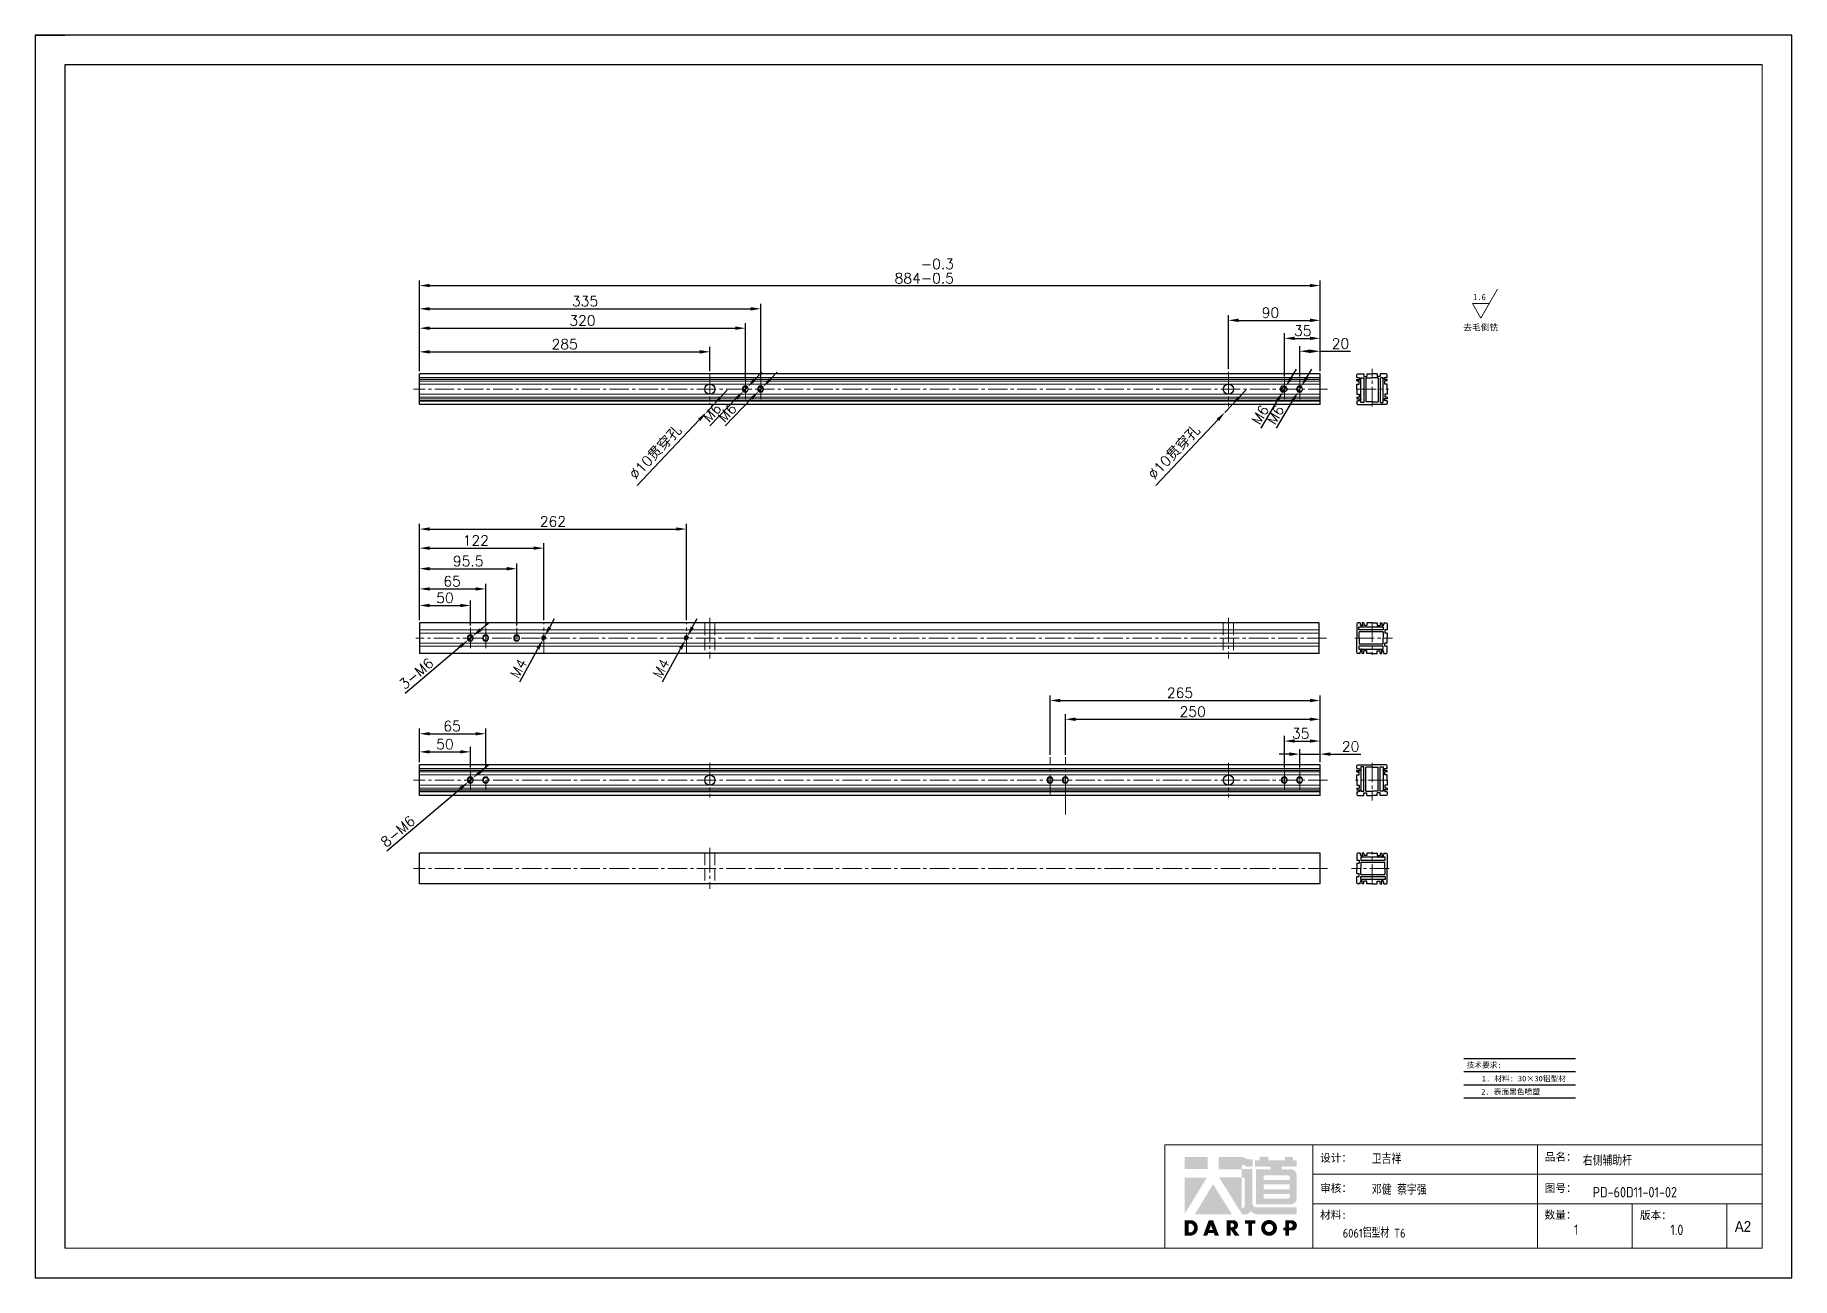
# Model space of a CAD drawing. Header units: millimetres. Extents: x -30327 to 34858, y 4015 to 75103.
# Drawn here: x -3947 to -2223, y 60062 to 61281 of the extents above; entities that cross this region are included whole.
import ezdxf
from ezdxf.enums import TextEntityAlignment as Align

# ---------------------------------------------------------------- set-up
doc = ezdxf.new("R2010")
doc.units = ezdxf.units.MM
doc.linetypes.add('ACAD_ISO02W100', pattern=[15, 12, -3])
doc.linetypes.add('CENTER2', pattern=[28.575, 19.05, -3.175, 3.175, -3.175])
doc.layers.add('A-TITLEBLOCK', color=7, linetype='Continuous', lineweight=18)
doc.layers.add('dim', color=2, linetype='Continuous', lineweight=9)
for name, color, linetype in [('green', 3, 'ACAD_ISO02W100'), ('print', 30, 'Continuous'), ('red', 1, 'CENTER2'), ('yellow', 2, 'Continuous')]:
    doc.layers.add(name, color=color, linetype=linetype)
doc.styles.add('GB', font='GBENOR.SHX', dxfattribs={"bigfont": 'gbcbig.shx'})
doc.styles.add('HZ', font='')
doc.styles.add('SLDTEXTSTYLE0', font='simfang.ttf', dxfattribs={"bigfont": 'bigfont'})
doc.styles.add('SLDTEXTSTYLE1', font='Gothic.ttf', dxfattribs={"width": 0.913})
doc.styles.get("Standard").update_dxf_attribs({"font": 'txt', "bigfont": 'gbcbig.shx'})
doc.styles.get('HZ').set_extended_font_data('SimSun')
doc.dimstyles.new('1-4', dxfattribs={"dimscale": 4, "dimtxt": 2.5, "dimasz": 2.5, "dimexe": 1.25, "dimexo": 0.625, "dimtad": 1, "dimdsep": 46, "dimtxsty": 'Standard', "dimcen": 2.5, "dimadec": 0, "dimazin": 0, "dimtfac": 1, "dimtmove": 0, "dimatfit": 3, "dimfxl": 0, "dimarcsym": 0})

msp = doc.modelspace()

# ---------------------------------------------------------------- texts
at = {"style": 'HZ'}
for s, height, p in [('技术要求:', 5.41769, (-2525.01, 60270.8658)), ('     1. 材料: 30×30铝型材  ', 5.417685, (-2491.9663, 60257.5209)), ('    2. 表面黑色喷塑          ', 5.417685, (-2486.7604, 60244.6217))]:
    msp.add_text(s, height=height, dxfattribs=at).set_placement(p, align=Align.MIDDLE_CENTER)
at = {"layer": 'yellow', "lineweight": 9, "style": 'HZ'}
for s, p in [('1.6', (-2535.7354, 61021.2992)), ('去毛倒铣', (-2545.423, 60991.4844))]:
    msp.add_text(s, height=6.12452, dxfattribs=at).set_placement(p)

# ---------------------------------------------------------------- blocks, each defined once
blk = doc.blocks.new('*D188')
at = {"layer": 'Defpoints', "color": 0, "transparency": 16777216}
for p in [(-3570, 60565.4), (-3520, 60578.1), (-3520, 60560.4)]:
    blk.add_point(p, dxfattribs=at)
at = {"layer": 'yellow', "color": 0, "lineweight": -2, "transparency": 16777216}
for p, q in [((-3570, 60567.9), (-3570, 60583.1)), ((-3520, 60562.9), (-3520, 60583.1)), ((-3560, 60578.1), (-3530, 60578.1))]:
    blk.add_line(p, q, dxfattribs=at)
at = {"layer": 'yellow', "color": 0, "transparency": 16777216}
for points in [[(-3560, 60579.8), (-3560, 60576.5), (-3570, 60578.1)], [(-3530, 60579.8), (-3530, 60576.5), (-3520, 60578.1)]]:
    blk.add_solid(points, dxfattribs=at)
at = {"layer": 'yellow', "color": 0, "lineweight": 9, "transparency": 16777216, "insert": (-3545, 60585.6), "char_height": 10, "attachment_point": 5}
blk.add_mtext('50', dxfattribs=at)
blk = doc.blocks.new('*D189')
at = {"layer": 'Defpoints', "color": 0, "transparency": 16777216}
for p in [(-3522.3, 60548.5), (-3517.7, 60552.4)]:
    blk.add_point(p, dxfattribs=at)
at = {"layer": 'yellow', "color": 0, "lineweight": -2, "transparency": 16777216}
for p, q in [((-3510.1, 60558.8), (-3502.4, 60565.3)), ((-3517.7, 60552.4), (-3522.3, 60548.5)), ((-3602.2, 60480.9), (-3529.9, 60542))]:
    blk.add_line(p, q, dxfattribs=at)
at = {"layer": 'yellow', "color": 0, "transparency": 16777216}
for points in [[(-3531, 60543.3), (-3528.8, 60540.8), (-3522.3, 60548.5)], [(-3511.1, 60560.1), (-3509, 60557.6), (-3517.7, 60552.4)]]:
    blk.add_solid(points, dxfattribs=at)
at = {"layer": 'yellow', "color": 0, "lineweight": 9, "transparency": 16777216, "insert": (-3591.2, 60500.1), "char_height": 10, "attachment_point": 5, "rotation": 40.2138}
blk.add_mtext('8-M6', dxfattribs=at)
blk = doc.blocks.new('*D190')
at = {"layer": 'Defpoints', "color": 0, "transparency": 16777216}
for p in [(-3522.3, 60687.8), (-3517.7, 60691.7)]:
    blk.add_point(p, dxfattribs=at)
at = {"layer": 'yellow', "color": 0, "lineweight": -2, "transparency": 16777216}
for p, q in [((-3510, 60698.1), (-3502.4, 60704.5)), ((-3517.7, 60691.7), (-3522.3, 60687.8)), ((-3584.2, 60635.8), (-3529.9, 60681.4))]:
    blk.add_line(p, q, dxfattribs=at)
at = {"layer": 'yellow', "color": 0, "transparency": 16777216}
for points in [[(-3511.1, 60699.4), (-3509, 60696.8), (-3517.7, 60691.7)], [(-3531, 60682.6), (-3528.9, 60680.1), (-3522.3, 60687.8)]]:
    blk.add_solid(points, dxfattribs=at)
at = {"layer": 'yellow', "color": 0, "lineweight": 9, "transparency": 16777216, "insert": (-3573.1, 60654.9), "char_height": 10, "attachment_point": 5, "rotation": 40.0502}
blk.add_mtext('3-M6', dxfattribs=at)
blk = doc.blocks.new('*D191')
at = {"layer": 'Defpoints', "color": 0, "transparency": 16777216}
for p in [(-3449, 60688), (-3447, 60691.5)]:
    blk.add_point(p, dxfattribs=at)
at = {"layer": 'yellow', "color": 0, "lineweight": -2, "transparency": 16777216}
for p, q in [((-3442.2, 60700.2), (-3437.4, 60709)), ((-3447, 60691.5), (-3449, 60688)), ((-3471.5, 60646.9), (-3453.8, 60679.2))]:
    blk.add_line(p, q, dxfattribs=at)
at = {"layer": 'yellow', "color": 0, "transparency": 16777216}
for points in [[(-3443.7, 60701), (-3440.8, 60699.4), (-3447, 60691.5)], [(-3455.2, 60680), (-3452.3, 60678.4), (-3449, 60688)]]:
    blk.add_solid(points, dxfattribs=at)
at = {"layer": 'yellow', "color": 0, "lineweight": 9, "transparency": 16777216, "insert": (-3472.9, 60660), "char_height": 10, "attachment_point": 5, "rotation": 61.2248}
blk.add_mtext('M4', dxfattribs=at)
blk = doc.blocks.new('*D192')
at = {"layer": 'Defpoints', "color": 0, "transparency": 16777216}
for p in [(-3252.1, 60931.8), (-3247.9, 60936.1)]:
    blk.add_point(p, dxfattribs=at)
at = {"layer": 'yellow', "color": 0, "lineweight": -2, "transparency": 16777216}
for p, q in [((-3240.9, 60943.3), (-3234, 60950.5)), ((-3285, 60897.9), (-3259, 60924.7)), ((-3247.9, 60936.1), (-3252.1, 60931.8))]:
    blk.add_line(p, q, dxfattribs=at)
at = {"layer": 'yellow', "color": 0, "transparency": 16777216}
for points in [[(-3242.1, 60944.5), (-3239.7, 60942.2), (-3247.9, 60936.1)], [(-3260.2, 60925.8), (-3257.9, 60923.5), (-3252.1, 60931.8)]]:
    blk.add_solid(points, dxfattribs=at)
at = {"layer": 'yellow', "color": 0, "lineweight": 9, "transparency": 16777216, "insert": (-3282.9, 60910.9), "char_height": 10, "attachment_point": 5, "rotation": 45.8637}
blk.add_mtext('M6', dxfattribs=at)
blk = doc.blocks.new('*D193')
at = {"layer": 'Defpoints', "color": 0, "transparency": 16777216}
for p in [(-2707.5, 60931.4), (-2704.5, 60936.6)]:
    blk.add_point(p, dxfattribs=at)
at = {"layer": 'yellow', "color": 0, "lineweight": -2, "transparency": 16777216}
for p, q in [((-2699.3, 60945.1), (-2694.2, 60953.7)), ((-2704.5, 60936.6), (-2707.5, 60931.4)), ((-2728.9, 60895.6), (-2712.7, 60922.8))]:
    blk.add_line(p, q, dxfattribs=at)
at = {"layer": 'yellow', "color": 0, "transparency": 16777216}
for points in [[(-2700.8, 60946), (-2697.9, 60944.3), (-2704.5, 60936.6)], [(-2714.1, 60923.7), (-2711.2, 60922), (-2707.5, 60931.4)]]:
    blk.add_solid(points, dxfattribs=at)
at = {"layer": 'yellow', "color": 0, "lineweight": 9, "transparency": 16777216, "insert": (-2729.8, 60908.8), "char_height": 10, "attachment_point": 5, "rotation": 59.1861}
blk.add_mtext('M6', dxfattribs=at)
blk = doc.blocks.new('*D162')
at = {"layer": 'Defpoints', "color": 0, "transparency": 16777216}
for p in [(-3520, 60721.7), (-3570, 60704.7), (-3520, 60699.7)]:
    blk.add_point(p, dxfattribs=at)
at = {"layer": 'yellow', "color": 0, "lineweight": -2, "transparency": 16777216}
for p, q in [((-3570, 60707.2), (-3570, 60726.7)), ((-3560, 60721.7), (-3530, 60721.7)), ((-3520, 60702.2), (-3520, 60726.7))]:
    blk.add_line(p, q, dxfattribs=at)
at = {"layer": 'yellow', "color": 0, "transparency": 16777216}
for points in [[(-3560, 60723.4), (-3560, 60720.1), (-3570, 60721.7)], [(-3530, 60723.4), (-3530, 60720.1), (-3520, 60721.7)]]:
    blk.add_solid(points, dxfattribs=at)
at = {"layer": 'yellow', "color": 0, "lineweight": 9, "transparency": 16777216, "insert": (-3545, 60729.2), "char_height": 10, "attachment_point": 5}
blk.add_mtext('50', dxfattribs=at)
blk = doc.blocks.new('*D163')
at = {"layer": 'Defpoints', "color": 0, "transparency": 16777216}
for p in [(-3448, 60778), (-3570, 60704.7), (-3448, 60704.7)]:
    blk.add_point(p, dxfattribs=at)
at = {"layer": 'yellow', "color": 0, "lineweight": -2, "transparency": 16777216}
for p, q in [((-3570, 60707.2), (-3570, 60783)), ((-3560, 60778), (-3458, 60778)), ((-3448, 60707.2), (-3448, 60783))]:
    blk.add_line(p, q, dxfattribs=at)
at = {"layer": 'yellow', "color": 0, "transparency": 16777216}
for points in [[(-3560, 60779.7), (-3560, 60776.3), (-3570, 60778)], [(-3458, 60779.7), (-3458, 60776.3), (-3448, 60778)]]:
    blk.add_solid(points, dxfattribs=at)
at = {"layer": 'yellow', "color": 0, "lineweight": 9, "transparency": 16777216, "insert": (-3514.7, 60785.5), "char_height": 10, "attachment_point": 5}
blk.add_mtext('122', dxfattribs=at)
blk = doc.blocks.new('*D164')
at = {"layer": 'Defpoints', "color": 0, "transparency": 16777216}
for p in [(-3308, 60796.7), (-3570, 60704.7), (-3308, 60704.7)]:
    blk.add_point(p, dxfattribs=at)
at = {"layer": 'yellow', "color": 0, "lineweight": -2, "transparency": 16777216}
for p, q in [((-3570, 60707.2), (-3570, 60801.7)), ((-3560, 60796.7), (-3318, 60796.7)), ((-3308, 60707.2), (-3308, 60801.7))]:
    blk.add_line(p, q, dxfattribs=at)
at = {"layer": 'yellow', "color": 0, "transparency": 16777216}
for points in [[(-3560, 60798.4), (-3560, 60795.1), (-3570, 60796.7)], [(-3318, 60798.4), (-3318, 60795.1), (-3308, 60796.7)]]:
    blk.add_solid(points, dxfattribs=at)
at = {"layer": 'yellow', "color": 0, "lineweight": 9, "transparency": 16777216, "insert": (-3439, 60804.2), "char_height": 10, "attachment_point": 5}
blk.add_mtext('262', dxfattribs=at)
blk = doc.blocks.new('*D165')
at = {"layer": 'Defpoints', "color": 0, "transparency": 16777216}
for p in [(-3285, 60970.6), (-3570, 60949.6), (-3285, 60949)]:
    blk.add_point(p, dxfattribs=at)
at = {"layer": 'yellow', "color": 0, "lineweight": -2, "transparency": 16777216}
for p, q in [((-3570, 60952.1), (-3570, 60975.6)), ((-3285, 60951.5), (-3285, 60975.6)), ((-3560, 60970.6), (-3295, 60970.6))]:
    blk.add_line(p, q, dxfattribs=at)
at = {"layer": 'yellow', "color": 0, "transparency": 16777216}
for points in [[(-3560, 60972.3), (-3560, 60968.9), (-3570, 60970.6)], [(-3295, 60972.3), (-3295, 60968.9), (-3285, 60970.6)]]:
    blk.add_solid(points, dxfattribs=at)
at = {"layer": 'yellow', "color": 0, "lineweight": 9, "transparency": 16777216, "insert": (-3427.5, 60978.1), "char_height": 10, "attachment_point": 5}
blk.add_mtext('285', dxfattribs=at)
blk = doc.blocks.new('*D166')
at = {"layer": 'Defpoints', "color": 0, "transparency": 16777216}
for p in [(-3250, 60993.8), (-3570, 60949.6), (-3250, 60942)]:
    blk.add_point(p, dxfattribs=at)
at = {"layer": 'yellow', "color": 0, "lineweight": -2, "transparency": 16777216}
for p, q in [((-3570, 60952.1), (-3570, 60998.8)), ((-3560, 60993.8), (-3260, 60993.8)), ((-3250, 60944.5), (-3250, 60998.8))]:
    blk.add_line(p, q, dxfattribs=at)
at = {"layer": 'yellow', "color": 0, "transparency": 16777216}
for points in [[(-3560, 60995.5), (-3560, 60992.1), (-3570, 60993.8)], [(-3260, 60995.5), (-3260, 60992.1), (-3250, 60993.8)]]:
    blk.add_solid(points, dxfattribs=at)
at = {"layer": 'yellow', "color": 0, "lineweight": 9, "transparency": 16777216, "insert": (-3410, 61001.3), "char_height": 10, "attachment_point": 5}
blk.add_mtext('320', dxfattribs=at)
blk = doc.blocks.new('*D167')
at = {"layer": 'Defpoints', "color": 0, "transparency": 16777216}
for p in [(-2686, 61035.6), (-3570, 60949), (-2686, 60949)]:
    blk.add_point(p, dxfattribs=at)
at = {"layer": 'yellow', "color": 0, "lineweight": -2, "transparency": 16777216}
for p, q in [((-3570, 60951.5), (-3570, 61040.6)), ((-3560, 61035.6), (-2696, 61035.6)), ((-2686, 60951.5), (-2686, 61040.6))]:
    blk.add_line(p, q, dxfattribs=at)
at = {"layer": 'yellow', "color": 0, "transparency": 16777216}
for points in [[(-3560, 61037.3), (-3560, 61034), (-3570, 61035.6)], [(-2696, 61037.3), (-2696, 61034), (-2686, 61035.6)]]:
    blk.add_solid(points, dxfattribs=at)
at = {"layer": 'yellow', "color": 0, "lineweight": 9, "transparency": 16777216, "insert": (-3074.5, 61049.8), "char_height": 10, "attachment_point": 5}
blk.add_mtext('884\\S-0.3^ -0.5;', dxfattribs=at)
blk = doc.blocks.new('*D168')
at = {"layer": 'Defpoints', "color": 0, "transparency": 16777216}
for p in [(-2686, 60971.2), (-2706, 60944), (-2686, 60949)]:
    blk.add_point(p, dxfattribs=at)
at = {"layer": 'yellow', "color": 0, "lineweight": -2, "transparency": 16777216}
for p, q in [((-2706, 60946.5), (-2706, 60976.2)), ((-2686, 60951.5), (-2686, 60976.2)), ((-2686, 60971.2), (-2656, 60971.2))]:
    blk.add_line(p, q, dxfattribs=at)
at = {"layer": 'yellow', "color": 0, "transparency": 16777216}
for points in [[(-2696, 60972.8), (-2696, 60969.5), (-2706, 60971.2)], [(-2696, 60972.8), (-2696, 60969.5), (-2686, 60971.2)]]:
    blk.add_solid(points, dxfattribs=at)
at = {"layer": 'yellow', "color": 0, "lineweight": 9, "transparency": 16777216, "insert": (-2666, 60978.7), "char_height": 10, "attachment_point": 5}
blk.add_mtext('20', dxfattribs=at)
blk = doc.blocks.new('*D169')
at = {"layer": 'Defpoints', "color": 0, "transparency": 16777216}
for p in [(-2686, 61001.5), (-2776, 60951), (-2686, 60951)]:
    blk.add_point(p, dxfattribs=at)
at = {"layer": 'yellow', "color": 0, "lineweight": -2, "transparency": 16777216}
for p, q in [((-2776, 60953.5), (-2776, 61006.5)), ((-2766, 61001.5), (-2696, 61001.5)), ((-2686, 60953.5), (-2686, 61006.5))]:
    blk.add_line(p, q, dxfattribs=at)
at = {"layer": 'yellow', "color": 0, "transparency": 16777216}
for points in [[(-2766, 61003.2), (-2766, 60999.8), (-2776, 61001.5)], [(-2696, 61003.2), (-2696, 60999.8), (-2686, 61001.5)]]:
    blk.add_solid(points, dxfattribs=at)
at = {"layer": 'yellow', "color": 0, "lineweight": 9, "transparency": 16777216, "insert": (-2734.7, 61009), "char_height": 10, "attachment_point": 5}
blk.add_mtext('90', dxfattribs=at)
blk = doc.blocks.new('*D170')
at = {"layer": 'Defpoints', "color": 0, "transparency": 16777216}
for p in [(-2686, 60575.9), (-2686, 60565.4), (-2706, 60560.4)]:
    blk.add_point(p, dxfattribs=at)
at = {"layer": 'yellow', "color": 0, "lineweight": -2, "transparency": 16777216}
for p, q in [((-2706, 60562.9), (-2706, 60580.9)), ((-2686, 60567.9), (-2686, 60580.9)), ((-2716, 60575.9), (-2726, 60575.9)), ((-2706, 60575.9), (-2686, 60575.9)), ((-2676, 60575.9), (-2646, 60575.9))]:
    blk.add_line(p, q, dxfattribs=at)
at = {"layer": 'yellow', "color": 0, "transparency": 16777216}
for points in [[(-2716, 60577.6), (-2716, 60574.2), (-2706, 60575.9)], [(-2676, 60577.6), (-2676, 60574.2), (-2686, 60575.9)]]:
    blk.add_solid(points, dxfattribs=at)
at = {"layer": 'yellow', "color": 0, "lineweight": 9, "transparency": 16777216, "insert": (-2656, 60583.4), "char_height": 10, "attachment_point": 5}
blk.add_mtext('20', dxfattribs=at)
blk = doc.blocks.new('*D171')
at = {"layer": 'Defpoints', "color": 0, "transparency": 16777216}
for p in [(-2686, 60610.1), (-2936, 60572.8), (-2686, 60566.1)]:
    blk.add_point(p, dxfattribs=at)
at = {"layer": 'yellow', "color": 0, "lineweight": -2, "transparency": 16777216}
for p, q in [((-2936, 60575.3), (-2936, 60615.1)), ((-2686, 60568.6), (-2686, 60615.1)), ((-2926, 60610.1), (-2696, 60610.1))]:
    blk.add_line(p, q, dxfattribs=at)
at = {"layer": 'yellow', "color": 0, "transparency": 16777216}
for points in [[(-2926, 60611.8), (-2926, 60608.4), (-2936, 60610.1)], [(-2696, 60611.8), (-2696, 60608.4), (-2686, 60610.1)]]:
    blk.add_solid(points, dxfattribs=at)
at = {"layer": 'yellow', "color": 0, "lineweight": 9, "transparency": 16777216, "insert": (-2811, 60617.6), "char_height": 10, "attachment_point": 5}
blk.add_mtext('250', dxfattribs=at)
blk = doc.blocks.new('*D399')
at = {"layer": 'Defpoints', "color": 0, "transparency": 16777216}
for p in [(-2779.4, 60911.2), (-2772.6, 60918.4)]:
    blk.add_point(p, dxfattribs=at)
at = {"layer": 'dim', "color": 0, "lineweight": -2, "transparency": 16777216}
for p, q in [((-2765.7, 60925.7), (-2758.9, 60933)), ((-2772.6, 60918.4), (-2779.4, 60911.2)), ((-2847.2, 60839.3), (-2786.3, 60903.9))]:
    blk.add_line(p, q, dxfattribs=at)
at = {"layer": 'dim', "color": 0, "transparency": 16777216}
for points in [[(-2766.9, 60926.9), (-2764.5, 60924.6), (-2772.6, 60918.4)], [(-2787.5, 60905), (-2785.1, 60902.7), (-2779.4, 60911.2)]]:
    blk.add_solid(points, dxfattribs=at)
at = {"layer": 'dim', "color": 0, "transparency": 16777216, "insert": (-2829.1, 60871.8), "char_height": 10, "attachment_point": 5, "rotation": 46.7086}
blk.add_mtext('∅10{\\fSimSun|b0|i0|c134|p2;贯穿孔}', dxfattribs=at)
blk = doc.blocks.new('*D400')
at = {"layer": 'Defpoints', "color": 0, "transparency": 16777216}
for p in [(-3288.4, 60911.2), (-3281.6, 60918.4)]:
    blk.add_point(p, dxfattribs=at)
at = {"layer": 'dim', "color": 0, "lineweight": -2, "transparency": 16777216}
for p, q in [((-3274.7, 60925.7), (-3267.9, 60933)), ((-3281.6, 60918.4), (-3288.4, 60911.2)), ((-3356.2, 60839.3), (-3295.3, 60903.9))]:
    blk.add_line(p, q, dxfattribs=at)
at = {"layer": 'dim', "color": 0, "transparency": 16777216}
for points in [[(-3275.9, 60926.9), (-3273.5, 60924.6), (-3281.6, 60918.4)], [(-3296.5, 60905), (-3294.1, 60902.7), (-3288.4, 60911.2)]]:
    blk.add_solid(points, dxfattribs=at)
at = {"layer": 'dim', "color": 0, "transparency": 16777216, "insert": (-3338.1, 60871.8), "char_height": 10, "attachment_point": 5, "rotation": 46.7086}
blk.add_mtext('∅10{\\fSimSun|b0|i0|c134|p2;贯穿孔}', dxfattribs=at)
blk = doc.blocks.new('*D401')
at = {"layer": 'Defpoints', "color": 0, "transparency": 16777216}
for p in [(-3309, 60688), (-3307, 60691.5)]:
    blk.add_point(p, dxfattribs=at)
at = {"layer": 'yellow', "color": 0, "lineweight": -2, "transparency": 16777216}
for p, q in [((-3302.2, 60700.2), (-3297.4, 60709)), ((-3307, 60691.5), (-3309, 60688)), ((-3331.5, 60646.9), (-3313.8, 60679.2))]:
    blk.add_line(p, q, dxfattribs=at)
at = {"layer": 'yellow', "color": 0, "transparency": 16777216}
for points in [[(-3303.7, 60701), (-3300.8, 60699.4), (-3307, 60691.5)], [(-3315.2, 60680), (-3312.3, 60678.4), (-3309, 60688)]]:
    blk.add_solid(points, dxfattribs=at)
at = {"layer": 'yellow', "color": 0, "lineweight": 9, "transparency": 16777216, "insert": (-3332.9, 60660), "char_height": 10, "attachment_point": 5, "rotation": 61.2248}
blk.add_mtext('M4', dxfattribs=at)
blk = doc.blocks.new('*D402')
at = {"layer": 'Defpoints', "color": 0, "transparency": 16777216}
for p in [(-2722.5, 60931.4), (-2719.5, 60936.6)]:
    blk.add_point(p, dxfattribs=at)
at = {"layer": 'yellow', "color": 0, "lineweight": -2, "transparency": 16777216}
for p, q in [((-2714.3, 60945.1), (-2709.2, 60953.7)), ((-2719.5, 60936.6), (-2722.5, 60931.4)), ((-2743.9, 60895.6), (-2727.7, 60922.8))]:
    blk.add_line(p, q, dxfattribs=at)
at = {"layer": 'yellow', "color": 0, "transparency": 16777216}
for points in [[(-2715.8, 60946), (-2712.9, 60944.3), (-2719.5, 60936.6)], [(-2729.1, 60923.7), (-2726.2, 60922), (-2722.5, 60931.4)]]:
    blk.add_solid(points, dxfattribs=at)
at = {"layer": 'yellow', "color": 0, "lineweight": 9, "transparency": 16777216, "insert": (-2744.8, 60908.8), "char_height": 10, "attachment_point": 5, "rotation": 59.1861}
blk.add_mtext('M6', dxfattribs=at)
blk = doc.blocks.new('*D403')
at = {"layer": 'Defpoints', "color": 0, "transparency": 16777216}
for p in [(-2686, 60983.8), (-2721, 60944), (-2686, 60949)]:
    blk.add_point(p, dxfattribs=at)
at = {"layer": 'yellow', "color": 0, "lineweight": -2, "transparency": 16777216}
for p, q in [((-2721, 60946.5), (-2721, 60988.8)), ((-2711, 60983.8), (-2696, 60983.8)), ((-2686, 60951.5), (-2686, 60988.8))]:
    blk.add_line(p, q, dxfattribs=at)
at = {"layer": 'yellow', "color": 0, "transparency": 16777216}
for points in [[(-2711, 60985.5), (-2711, 60982.2), (-2721, 60983.8)], [(-2696, 60985.5), (-2696, 60982.2), (-2686, 60983.8)]]:
    blk.add_solid(points, dxfattribs=at)
at = {"layer": 'yellow', "color": 0, "lineweight": 9, "transparency": 16777216, "insert": (-2703, 60991.3), "char_height": 10, "attachment_point": 5}
blk.add_mtext('35', dxfattribs=at)
blk = doc.blocks.new('*D404')
at = {"layer": 'Defpoints', "color": 0, "transparency": 16777216}
for p in [(-3237.1, 60931.8), (-3232.9, 60936.1)]:
    blk.add_point(p, dxfattribs=at)
at = {"layer": 'yellow', "color": 0, "lineweight": -2, "transparency": 16777216}
for p, q in [((-3225.9, 60943.3), (-3219, 60950.5)), ((-3270, 60897.9), (-3244, 60924.7)), ((-3232.9, 60936.1), (-3237.1, 60931.8))]:
    blk.add_line(p, q, dxfattribs=at)
at = {"layer": 'yellow', "color": 0, "transparency": 16777216}
for points in [[(-3227.1, 60944.5), (-3224.7, 60942.2), (-3232.9, 60936.1)], [(-3245.2, 60925.8), (-3242.9, 60923.5), (-3237.1, 60931.8)]]:
    blk.add_solid(points, dxfattribs=at)
at = {"layer": 'yellow', "color": 0, "lineweight": 9, "transparency": 16777216, "insert": (-3267.9, 60910.9), "char_height": 10, "attachment_point": 5, "rotation": 45.8637}
blk.add_mtext('M6', dxfattribs=at)
blk = doc.blocks.new('*D405')
at = {"layer": 'Defpoints', "color": 0, "transparency": 16777216}
for p in [(-3235, 61012.8), (-3570, 60949.6), (-3235, 60942)]:
    blk.add_point(p, dxfattribs=at)
at = {"layer": 'yellow', "color": 0, "lineweight": -2, "transparency": 16777216}
for p, q in [((-3570, 60952.1), (-3570, 61017.8)), ((-3560, 61012.8), (-3245, 61012.8)), ((-3235, 60944.5), (-3235, 61017.8))]:
    blk.add_line(p, q, dxfattribs=at)
at = {"layer": 'yellow', "color": 0, "transparency": 16777216}
for points in [[(-3560, 61014.5), (-3560, 61011.1), (-3570, 61012.8)], [(-3245, 61014.5), (-3245, 61011.1), (-3235, 61012.8)]]:
    blk.add_solid(points, dxfattribs=at)
at = {"layer": 'yellow', "color": 0, "lineweight": 9, "transparency": 16777216, "insert": (-3407.5, 61020.3), "char_height": 10, "attachment_point": 5}
blk.add_mtext('335', dxfattribs=at)
blk = doc.blocks.new('*D406')
at = {"layer": 'Defpoints', "color": 0, "transparency": 16777216}
for p in [(-3505, 60595.9), (-3570, 60565.4), (-3505, 60560.4)]:
    blk.add_point(p, dxfattribs=at)
at = {"layer": 'yellow', "color": 0, "lineweight": -2, "transparency": 16777216}
for p, q in [((-3570, 60567.9), (-3570, 60600.9)), ((-3560, 60595.9), (-3515, 60595.9)), ((-3505, 60562.9), (-3505, 60600.9))]:
    blk.add_line(p, q, dxfattribs=at)
at = {"layer": 'yellow', "color": 0, "transparency": 16777216}
for points in [[(-3560, 60597.5), (-3560, 60594.2), (-3570, 60595.9)], [(-3515, 60597.5), (-3515, 60594.2), (-3505, 60595.9)]]:
    blk.add_solid(points, dxfattribs=at)
at = {"layer": 'yellow', "color": 0, "lineweight": 9, "transparency": 16777216, "insert": (-3538, 60603.4), "char_height": 10, "attachment_point": 5}
blk.add_mtext('65', dxfattribs=at)
blk = doc.blocks.new('*D407')
at = {"layer": 'Defpoints', "color": 0, "transparency": 16777216}
for p in [(-2686, 60588.7), (-2686, 60565.4), (-2721, 60560.4)]:
    blk.add_point(p, dxfattribs=at)
at = {"layer": 'yellow', "color": 0, "lineweight": -2, "transparency": 16777216}
for p, q in [((-2721, 60562.9), (-2721, 60593.7)), ((-2711, 60588.7), (-2696, 60588.7)), ((-2686, 60567.9), (-2686, 60593.7))]:
    blk.add_line(p, q, dxfattribs=at)
at = {"layer": 'yellow', "color": 0, "transparency": 16777216}
for points in [[(-2711, 60590.4), (-2711, 60587.1), (-2721, 60588.7)], [(-2696, 60590.4), (-2696, 60587.1), (-2686, 60588.7)]]:
    blk.add_solid(points, dxfattribs=at)
at = {"layer": 'yellow', "color": 0, "lineweight": 9, "transparency": 16777216, "insert": (-2705, 60596.2), "char_height": 10, "attachment_point": 5}
blk.add_mtext('35', dxfattribs=at)
blk = doc.blocks.new('*D408')
at = {"layer": 'Defpoints', "color": 0, "transparency": 16777216}
for p in [(-2686, 60628.5), (-2951, 60572.8), (-2686, 60566.1)]:
    blk.add_point(p, dxfattribs=at)
at = {"layer": 'yellow', "color": 0, "lineweight": -2, "transparency": 16777216}
for p, q in [((-2951, 60575.3), (-2951, 60633.5)), ((-2686, 60568.6), (-2686, 60633.5)), ((-2941, 60628.5), (-2696, 60628.5))]:
    blk.add_line(p, q, dxfattribs=at)
at = {"layer": 'yellow', "color": 0, "transparency": 16777216}
for points in [[(-2941, 60630.2), (-2941, 60626.8), (-2951, 60628.5)], [(-2696, 60630.2), (-2696, 60626.8), (-2686, 60628.5)]]:
    blk.add_solid(points, dxfattribs=at)
at = {"layer": 'yellow', "color": 0, "lineweight": 9, "transparency": 16777216, "insert": (-2823.5, 60636), "char_height": 10, "attachment_point": 5}
blk.add_mtext('265', dxfattribs=at)
blk = doc.blocks.new('*D409')
at = {"layer": 'Defpoints', "color": 0, "transparency": 16777216}
for p in [(-3505, 60738), (-3570, 60704.7), (-3505, 60699.7)]:
    blk.add_point(p, dxfattribs=at)
at = {"layer": 'yellow', "color": 0, "lineweight": -2, "transparency": 16777216}
for p, q in [((-3570, 60707.2), (-3570, 60743)), ((-3560, 60738), (-3515, 60738)), ((-3505, 60702.2), (-3505, 60743))]:
    blk.add_line(p, q, dxfattribs=at)
at = {"layer": 'yellow', "color": 0, "transparency": 16777216}
for points in [[(-3560, 60739.6), (-3560, 60736.3), (-3570, 60738)], [(-3515, 60739.6), (-3515, 60736.3), (-3505, 60738)]]:
    blk.add_solid(points, dxfattribs=at)
at = {"layer": 'yellow', "color": 0, "lineweight": 9, "transparency": 16777216, "insert": (-3538, 60745.5), "char_height": 10, "attachment_point": 5}
blk.add_mtext('65', dxfattribs=at)
blk = doc.blocks.new('*D1055')
at = {"layer": 'Defpoints', "color": 0, "transparency": 16777216}
for p in [(-3474.5, 60757.8), (-3570, 60704.7), (-3474.5, 60699.7)]:
    blk.add_point(p, dxfattribs=at)
at = {"layer": 'yellow', "color": 0, "lineweight": -2, "transparency": 16777216}
for p, q in [((-3570, 60707.2), (-3570, 60762.8)), ((-3560, 60757.8), (-3484.5, 60757.8)), ((-3474.5, 60702.2), (-3474.5, 60762.8))]:
    blk.add_line(p, q, dxfattribs=at)
at = {"layer": 'yellow', "color": 0, "transparency": 16777216}
for points in [[(-3560, 60759.5), (-3560, 60756.1), (-3570, 60757.8)], [(-3484.5, 60759.5), (-3484.5, 60756.1), (-3474.5, 60757.8)]]:
    blk.add_solid(points, dxfattribs=at)
at = {"layer": 'yellow', "color": 0, "lineweight": 9, "transparency": 16777216, "insert": (-3522.2, 60765.3), "char_height": 10, "attachment_point": 5}
blk.add_mtext('95.5', dxfattribs=at)
blk = doc.blocks.new('Dartop Logo')
at = {"true_color": 0xc40018}
h = blk.add_hatch(color=12, dxfattribs=at)
h.set_gradient(color1=(196, 0, 24), color2=(196, 0, 24), tint=1)
h.paths.add_polyline_path([(30.39, -3.87), (33.08, -5.04), (35.99, -5.04), (35.99, -1.19), (33.59, -1.19), (30.46, 0.05), (17.94, 0.05), (17.94, -6.46), (30.12, -6.46), (30.12, -6.59), (30.12, -10.75), (18.31, -10.75), (30.46, -30.31), (32.87, -30.31, 0.279375), (34.63, -28.6), (34.63, -28.51), (34.84, -28.51, 0.143145), (38.15, -30.2), (59.27, -30.2), (59.27, -26.49), (38.06, -26.49, -0.414214), (35.75, -24.18), (35.75, -6.26), (30.39, -6.26)])
h.paths.add_polyline_path([(30.25, -10.84), (31.8, -10.84), (31.8, -26.02, -0.088936), (30.9, -26.94), (30.24, -26.94)], flags=16)
h = blk.add_hatch(color=12, dxfattribs=at)
h.set_gradient(color1=(196, 0, 24), color2=(196, 0, 24), tint=1)
h.paths.add_polyline_path([(59.24, -1.73), (57.36, -1.73), (57.36, 0.06), (53.06, 0.06), (53.06, -1.64), (44.29, -1.64), (44.29, 0.15), (39.7, 0.15), (39.7, -1.67), (37.16, -1.67), (37.16, -4.97), (45.54, -4.97), (45.54, -6.42), (37.73, -6.42), (37.73, -24.88), (56.26, -24.88, 0.414214), (59.15, -21.99), (59.15, -9.35, 0.414214), (56.26, -6.46), (51.36, -6.46), (51.36, -5.03), (59.24, -5.03)])
h.paths.add_polyline_path([(54.21, -9.59, -0.414214), (55.66, -11.04), (55.66, -12.1), (41.79, -12.1), (41.79, -9.59)], flags=16)
h.paths.add_polyline_path([(55.57, -14.33), (55.57, -17.01), (41.88, -17.01), (41.88, -14.33)], flags=16)
h.paths.add_polyline_path([(55.75, -19.43), (55.75, -20.57, -0.414214), (54.3, -22.02), (41.88, -22.02), (41.88, -19.43)], flags=16)
h = blk.add_hatch(color=12, dxfattribs=at)
h.set_gradient(color1=(196, 0, 24), color2=(196, 0, 24), tint=1)
h.paths.add_polyline_path([(12.18, 0), (0, 0), (0, -6.37), (12.18, -6.37)])
h = blk.add_hatch(color=12, dxfattribs=at)
h.set_gradient(color1=(196, 0, 24), color2=(196, 0, 24), tint=1)
h.paths.add_polyline_path([(11.79, -10.83), (0.03, -10.83), (0.03, -30.03)])
h = blk.add_hatch(color=12, dxfattribs=at)
h.set_gradient(color1=(196, 0, 24), color2=(196, 0, 24), tint=1)
h.paths.add_polyline_path([(15.05, -14.31), (5.44, -30.15), (25.01, -30.15)])
at = {"true_color": 0x646464}
h = blk.add_hatch(color=251, dxfattribs=at)
h.set_gradient(color1=(100, 100, 100), color2=(100, 100, 100), tint=1)
h.paths.add_polyline_path([(4.15, -33.43), (0.11, -33.43), (0.11, -41.5), (3.51, -41.5, 0.793016)])
h.paths.add_polyline_path([(3.57, -39.73), (2.16, -39.73), (2.16, -35.19), (3.42, -35.19, -0.671361)], flags=16)
h = blk.add_hatch(color=251, dxfattribs=at)
h.set_gradient(color1=(100, 100, 100), color2=(100, 100, 100), tint=1)
h.paths.add_polyline_path([(15.08, -33.36), (12.78, -33.36), (9.82, -41.51), (12, -41.51), (12.51, -40.06), (15.46, -40.06), (15.99, -41.52), (18.19, -41.52)])
h.paths.add_polyline_path([(14.9, -38.51), (13.07, -38.51), (13.97, -35.95)], flags=16)
h = blk.add_hatch(color=251, dxfattribs=at)
h.set_gradient(color1=(100, 100, 100), color2=(100, 100, 100), tint=1)
h.paths.add_polyline_path([(26.27, -33.36), (22.3, -33.36), (22.3, -41.51), (24.4, -41.51), (24.4, -38.28), (26.55, -41.54), (29.09, -41.54), (26.61, -38.3, 0.744055)])
h.paths.add_polyline_path([(24.38, -37.08), (24.38, -34.94), (25.32, -34.94, -0.796809), (25.3, -37.08)], flags=16)
h = blk.add_hatch(color=251, dxfattribs=at)
h.set_gradient(color1=(100, 100, 100), color2=(100, 100, 100), tint=1)
h.paths.add_polyline_path([(37.44, -33.4), (31.88, -33.4), (31.88, -35.16), (33.61, -35.16), (33.61, -41.52), (35.69, -41.52), (35.69, -35.16), (37.44, -35.16)])
h = blk.add_hatch(color=251, dxfattribs=at)
h.set_gradient(color1=(100, 100, 100), color2=(100, 100, 100), tint=1)
h.paths.add_polyline_path([(40.46, -37.41, 1), (48.83, -37.41, 1)])
h.paths.add_polyline_path([(46.8, -37.41, -1), (42.5, -37.41, -1)], flags=16)
h = blk.add_hatch(color=251, dxfattribs=at)
h.set_gradient(color1=(100, 100, 100), color2=(100, 100, 100), tint=1)
h.paths.add_polyline_path([(56.85, -33.38), (56.73, -33.38), (53.19, -33.38), (53.19, -37.19), (52.26, -37.19), (52.26, -38.73), (53.18, -38.73), (53.18, -41.5), (55.24, -41.5), (55.24, -38.72), (57.51, -38.72, 0.812304)])
h.paths.add_polyline_path([(55.21, -37.18), (55.21, -35.05), (56.39, -35.05, -0.778213), (56.27, -37.18)], flags=16)
blk = doc.blocks.new('DT-A2-TITLE')
for p, q in [((594, 420), (0, 420)), ((0, 420), (0, 420)), ((0, 420), (0, 0)), ((0, 420), (10, 420)), ((594, 0), (594, 420)), ((10, 410), (10, 10)), ((584, 410), (10, 410))]:
    blk.add_line(p, q)
at = {"layer": 'A-TITLEBLOCK', "color": 7}
for p, q in [((584, 410), (584, 10)), ((594, 0), (594, 297)), ((382, 10), (382, 45)), ((584, 45), (382, 45)), ((432, 45), (432, 10)), ((508, 45), (508, 10)), ((584, 35), (432, 35)), ((432, 25), (584.08, 25)), ((540, 10), (540, 25)), ((572, 10), (572, 25)), ((10, 10), (584, 10)), ((0, 0), (594, 0))]:
    blk.add_line(p, q, dxfattribs=at)
at = {"layer": 'A-TITLEBLOCK', "xscale": 0.6400000000000001, "yscale": 0.6400000000000001, "zscale": 0.6400000000000001}
blk.add_blockref('Dartop Logo', (388.65, 40.81), dxfattribs=at)
at = {"style": 'GB'}
for tag, p, height in [('#设计', (451.96, 38.52), 3.5), ('#品名', (523.32, 37.95), 3.5), ('#审核', (451.99, 28.1), 3.5), ('#图号', (526.67, 27.2), 3.5), ('#数量', (520.33, 14.51), 3.5), ('#版本', (552.92, 14.47), 3.5), ('#材料说明', (442.15, 13.59), 3)]:
    blk.add_attdef(tag, p, '', height=height, dxfattribs=at)
at = {"layer": 'A-TITLEBLOCK', "color": 7, "attachment_point": 1}
for s, insert, char_height, style in [('设计：', (434.47, 41.87), 2.646, 'SLDTEXTSTYLE0'), ('品名：', (510.43, 42.19), 2.646, 'SLDTEXTSTYLE0'), ('审核：', (434.47, 31.64), 2.646, 'SLDTEXTSTYLE0'), ('图号：', (510.4, 31.66), 2.646, 'SLDTEXTSTYLE0'), ('材料:', (434.47, 22.62), 2.646, 'SLDTEXTSTYLE0'), ('数量：', (510.35, 22.64), 2.646, 'SLDTEXTSTYLE0'), ('版本：', (542.59, 22.48), 2.646, 'SLDTEXTSTYLE0'), ('A2', (574.7, 19.21), 3.704, 'SLDTEXTSTYLE1')]:
    blk.add_mtext(s, dxfattribs=dict(at, insert=insert, char_height=char_height, style=style))

# ---------------------------------------------------------------- dimensions: what is measured, and where the dimension line sits
at = {"layer": 'dim'}
for p1, p2, picture, middle in [((-3281.5686, 60918.4434), (-3288.4257, 60911.1646), '*D400', (-3331.4542, 60865.4901)), ((-2772.5686, 60918.4434), (-2779.4257, 60911.1646), '*D399', (-2822.4542, 60865.4901))]:
    dim = msp.add_diameter_dim_2p(p1=p1, p2=p2, text='<>{\\fSimSun|b0|i0|c134|p2;贯穿孔}', dimstyle='1-4', dxfattribs=at)
    dim.commit()
    dim.dimension.update_dxf_attribs({"geometry": picture, "text_midpoint": middle, "dimtype": 163})
at = {"layer": 'yellow', "lineweight": 9}
dim = msp.add_linear_dim(base=(-2685.9971, 61035.6212), p1=(-3569.9971, 60948.9826), p2=(-2685.9971, 60948.9826), dimstyle='1-4', override={"dimgap": 0.625, "dimtol": 1, "dimlim": 0, "dimtp": -0.3, "dimtm": 0.5}, dxfattribs=at)
dim.commit()
dim.dimension.update_dxf_attribs({"geometry": '*D167', "text_midpoint": (-3074.4971, 61035.6212), "dimtype": 160})
for base, p1, p2, picture, middle in [((-3234.9971, 61012.7931), (-3569.9971, 60949.6076), (-3234.9971, 60941.9826), '*D405', (-3407.4971, 61012.7931)), ((-2685.9971, 61001.5057), (-2775.9971, 60950.9826), (-2685.9971, 60950.9826), '*D169', (-2734.7439, 61001.5057)), ((-2685.9971, 60983.82), (-2720.9971, 60943.9826), (-2685.9971, 60948.9826), '*D403', (-2702.9971, 60983.82)), ((-3447.9971, 60777.9935), (-3569.9971, 60704.7291), (-3447.9971, 60704.7291), '*D163', (-3514.7471, 60777.9935)), ((-3474.4971, 60757.7903), (-3569.9971, 60704.7291), (-3474.4971, 60699.7291), '*D1055', (-3522.2471, 60757.7903)), ((-3504.9971, 60737.9811), (-3569.9971, 60704.7291), (-3504.9971, 60699.7291), '*D409', (-3537.9971, 60737.9811)), ((-2685.9971, 60628.5143), (-2950.9971, 60572.7917), (-2685.9971, 60566.0622), '*D408', (-2823.4971, 60628.5143)), ((-3504.9971, 60595.8665), (-3569.9971, 60565.4372), (-3504.9971, 60560.4372), '*D406', (-3537.9971, 60595.8665)), ((-2685.9971, 60588.7253), (-2720.9971, 60560.4372), (-2685.9971, 60565.4372), '*D407', (-2704.9971, 60588.7253)), ((-2685.9971, 60575.9103), (-2705.9971, 60560.4372), (-2685.9971, 60565.4372), '*D170', (-2655.9971, 60575.9103))]:
    dim = msp.add_linear_dim(base=base, p1=p1, p2=p2, dimstyle='1-4', dxfattribs=at)
    dim.commit()
    dim.dimension.update_dxf_attribs({"geometry": picture, "text_midpoint": middle, "dimtype": 160})
for base, p1, p2, picture, middle in [((-3249.9971, 60993.7867), (-3569.9971, 60949.6076), (-3249.9971, 60941.9826), '*D166', (-3409.9971, 61001.2867)), ((-3284.9971, 60970.6137), (-3569.9971, 60949.6076), (-3284.9971, 60948.9826), '*D165', (-3427.4971, 60978.1137)), ((-2685.9971, 60971.1503), (-2705.9971, 60943.9826), (-2685.9971, 60948.9826), '*D168', (-2665.9971, 60978.6503)), ((-3307.9971, 60796.735), (-3569.9971, 60704.7291), (-3307.9971, 60704.7291), '*D164', (-3438.9971, 60804.235)), ((-3519.9971, 60721.7217), (-3569.9971, 60704.7291), (-3519.9971, 60699.7291), '*D162', (-3544.9971, 60729.2217)), ((-2685.9971, 60610.1012), (-2935.9971, 60572.7917), (-2685.9971, 60566.0622), '*D171', (-2810.9971, 60617.6012)), ((-3519.9971, 60578.1217), (-3569.9971, 60565.4372), (-3519.9971, 60560.4372), '*D188', (-3544.9971, 60585.6217))]:
    dim = msp.add_linear_dim(base=base, p1=p1, p2=p2, dimstyle='1-4', dxfattribs=at)
    dim.commit()
    dim.dimension.update_dxf_attribs({"geometry": picture, "text_midpoint": middle})
for p1, p2, text, picture, middle in [((-3247.908, 60936.1356), (-3252.0862, 60931.8295), 'M6', '*D192', (-3277.493, 60905.6449)), ((-3232.908, 60936.1356), (-3237.0862, 60931.8295), 'M6', '*D404', (-3262.493, 60905.6449)), ((-3517.7007, 60691.6595), (-3522.2936, 60687.7987), '3-M6', '*D190', (-3568.2528, 60649.1656)), ((-3447.0344, 60691.4821), (-3448.9599, 60687.9761), 'M4', '*D191', (-3466.2926, 60656.4156)), ((-3307.0344, 60691.4821), (-3308.9599, 60687.9761), 'M4', '*D401', (-3326.2926, 60656.4156)), ((-3517.7062, 60552.3742), (-3522.288, 60548.5003), '8-M6', '*D189', (-3586.3081, 60494.3727))]:
    dim = msp.add_diameter_dim_2p(p1=p1, p2=p2, text=text, dimstyle='1-4', dxfattribs=at)
    dim.commit()
    dim.dimension.update_dxf_attribs({"geometry": picture, "text_midpoint": middle, "dimtype": 163})
for p1, p2, picture, middle in [((-2719.4604, 60936.5591), (-2722.5339, 60931.406), '*D402', (-2744.7696, 60908.7672)), ((-2704.4604, 60936.5591), (-2707.5339, 60931.406), '*D193', (-2729.7696, 60908.7672))]:
    dim = msp.add_diameter_dim_2p(p1=p1, p2=p2, text='M6', dimstyle='1-4', dxfattribs=at)
    dim.commit()
    dim.dimension.update_dxf_attribs({"geometry": picture, "text_midpoint": middle})

# ---------------------------------------------------------------- linework, layer by layer
for p, q in [((-2685.9971, 60948.9826), (-3569.9971, 60948.9826)), ((-3569.9971, 60918.9826), (-3569.9971, 60948.9826)), ((-2685.9971, 60918.9826), (-2685.9971, 60948.9826)), ((-2649.9979, 60945.4882), (-2648.4979, 60945.4882)), ((-2649.9979, 60941.9882), (-2649.9979, 60943.4882)), ((-2649.9979, 60943.4882), (-2646.9979, 60943.4882)), ((-2649.9979, 60941.9882), (-2647.4979, 60941.9882)), ((-2647.4979, 60944.9882), (-2646.9979, 60944.9882)), ((-2647.4979, 60938.9882), (-2647.4979, 60941.9882)), ((-2646.9979, 60943.4882), (-2646.9979, 60944.9882)), ((-2645.9979, 60943.4882), (-2645.9979, 60944.4882)), ((-2642.9979, 60946.4882), (-2639.9979, 60946.4882)), ((-2640.9979, 60944.9882), (-2639.9979, 60944.9882)), ((-2639.9979, 60948.9882), (-2634.9979, 60948.9882)), ((-2639.9979, 60944.9882), (-2634.9979, 60944.9882)), ((-2629.9979, 60948.9882), (-2634.9979, 60948.9882)), ((-2629.9979, 60944.9882), (-2634.9979, 60944.9882)), ((-2626.9979, 60946.4882), (-2629.9979, 60946.4882)), ((-2628.9979, 60944.9882), (-2629.9979, 60944.9882)), ((-2623.9979, 60943.4882), (-2623.9979, 60944.4882)), ((-2622.4979, 60944.9882), (-2622.9979, 60944.9882)), ((-2622.9979, 60943.4882), (-2622.9979, 60944.9882)), ((-2619.9979, 60943.4882), (-2622.9979, 60943.4882)), ((-2619.9979, 60941.9882), (-2622.4979, 60941.9882)), ((-2622.4979, 60938.9882), (-2622.4979, 60941.9882)), ((-2619.9979, 60945.4882), (-2621.4979, 60945.4882)), ((-2619.9979, 60941.9882), (-2619.9979, 60943.4882)), ((-2649.9979, 60933.9882), (-2649.9979, 60938.9882)), ((-2649.9979, 60938.9882), (-2647.4979, 60938.9882)), ((-2649.9979, 60933.9882), (-2649.9979, 60928.9882)), ((-2649.9979, 60928.9882), (-2647.4979, 60928.9882)), ((-2649.9979, 60925.9882), (-2649.9979, 60924.4882)), ((-2649.9979, 60925.9882), (-2647.4979, 60925.9882)), ((-2649.9979, 60924.4882), (-2646.9979, 60924.4882)), ((-2647.4979, 60928.9882), (-2647.4979, 60925.9882)), ((-2646.9979, 60924.4882), (-2646.9979, 60922.9882)), ((-2645.9979, 60924.4882), (-2645.9979, 60923.4882)), ((-2623.9979, 60924.4882), (-2623.9979, 60923.4882)), ((-2619.9979, 60924.4882), (-2622.9979, 60924.4882)), ((-2622.9979, 60924.4882), (-2622.9979, 60922.9882)), ((-2619.9979, 60938.9882), (-2622.4979, 60938.9882)), ((-2622.4979, 60928.9882), (-2622.4979, 60925.9882)), ((-2619.9979, 60928.9882), (-2622.4979, 60928.9882)), ((-2619.9979, 60925.9882), (-2622.4979, 60925.9882)), ((-2619.9979, 60933.9882), (-2619.9979, 60938.9882)), ((-2619.9979, 60933.9882), (-2619.9979, 60928.9882)), ((-2619.9979, 60925.9882), (-2619.9979, 60924.4882)), ((-2685.9971, 60918.9826), (-3569.9971, 60918.9826)), ((-2649.9979, 60922.4882), (-2648.4979, 60922.4882)), ((-2647.4979, 60922.9882), (-2646.9979, 60922.9882)), ((-2634.9979, 60921.4882), (-2640.9979, 60921.4882)), ((-2634.9979, 60921.4882), (-2628.9979, 60921.4882)), ((-2622.4979, 60922.9882), (-2622.9979, 60922.9882)), ((-2619.9979, 60922.4882), (-2621.4979, 60922.4882)), ((-2686.9981, 60704.7291), (-3569.9971, 60704.7291)), ((-3569.9971, 60704.7291), (-3569.9971, 60674.7291)), ((-2686.9981, 60674.7291), (-2686.9981, 60704.7291)), ((-2646.4979, 60704.7291), (-2646.4979, 60703.2291)), ((-2645.9979, 60702.2291), (-2645.9979, 60701.7291)), ((-2644.4979, 60701.7291), (-2645.9979, 60701.7291)), ((-2644.4979, 60700.7291), (-2645.4979, 60700.7291)), ((-2644.4979, 60704.7291), (-2644.4979, 60701.7291)), ((-2642.9979, 60704.7291), (-2644.4979, 60704.7291)), ((-2642.9979, 60704.7291), (-2642.9979, 60702.2291)), ((-2639.9979, 60702.2291), (-2642.9979, 60702.2291)), ((-2634.9979, 60704.7291), (-2639.9979, 60704.7291)), ((-2639.9979, 60704.7291), (-2639.9979, 60702.2291)), ((-2634.9979, 60704.7291), (-2629.9979, 60704.7291)), ((-2629.9979, 60704.7291), (-2629.9979, 60702.2291)), ((-2629.9979, 60702.2291), (-2626.9979, 60702.2291)), ((-2626.9979, 60704.7291), (-2626.9979, 60702.2291)), ((-2626.9979, 60704.7291), (-2625.4979, 60704.7291)), ((-2625.4979, 60704.7291), (-2625.4979, 60701.7291)), ((-2625.4979, 60701.7291), (-2623.9979, 60701.7291)), ((-2625.4979, 60700.7291), (-2624.4979, 60700.7291)), ((-2623.9979, 60702.2291), (-2623.9979, 60701.7291)), ((-2623.4979, 60704.7291), (-2623.4979, 60703.2291)), ((-2647.4979, 60689.7291), (-2647.4979, 60695.7291)), ((-2647.4979, 60689.7291), (-2647.4979, 60683.7291)), ((-2623.9979, 60695.7291), (-2623.9979, 60694.7291)), ((-2623.9979, 60694.7291), (-2623.9979, 60689.7291)), ((-2623.9979, 60684.7291), (-2623.9979, 60689.7291)), ((-2623.9979, 60683.7291), (-2623.9979, 60684.7291)), ((-2622.4979, 60697.7291), (-2622.4979, 60694.7291)), ((-2622.4979, 60681.7291), (-2622.4979, 60684.7291)), ((-2619.9979, 60694.7291), (-2619.9979, 60689.7291)), ((-2619.9979, 60684.7291), (-2619.9979, 60689.7291)), ((-2686.9981, 60674.7291), (-3569.9971, 60674.7291)), ((-2646.4979, 60674.7291), (-2646.4979, 60676.2291)), ((-2644.4979, 60677.7291), (-2645.9979, 60677.7291)), ((-2645.9979, 60677.2291), (-2645.9979, 60677.7291)), ((-2644.4979, 60678.7291), (-2645.4979, 60678.7291)), ((-2644.4979, 60674.7291), (-2644.4979, 60677.7291)), ((-2642.9979, 60674.7291), (-2644.4979, 60674.7291)), ((-2642.9979, 60674.7291), (-2642.9979, 60677.2291)), ((-2639.9979, 60677.2291), (-2642.9979, 60677.2291)), ((-2639.9979, 60674.7291), (-2639.9979, 60677.2291)), ((-2634.9979, 60674.7291), (-2639.9979, 60674.7291)), ((-2634.9979, 60674.7291), (-2629.9979, 60674.7291)), ((-2629.9979, 60677.2291), (-2626.9979, 60677.2291)), ((-2629.9979, 60674.7291), (-2629.9979, 60677.2291)), ((-2626.9979, 60674.7291), (-2626.9979, 60677.2291)), ((-2626.9979, 60674.7291), (-2625.4979, 60674.7291)), ((-2625.4979, 60678.7291), (-2624.4979, 60678.7291)), ((-2625.4979, 60674.7291), (-2625.4979, 60677.7291)), ((-2625.4979, 60677.7291), (-2623.9979, 60677.7291)), ((-2623.9979, 60677.2291), (-2623.9979, 60677.7291)), ((-2623.4979, 60674.7291), (-2623.4979, 60676.2291)), ((-2685.9971, 60565.4372), (-3569.9971, 60565.4372)), ((-3569.9971, 60535.4372), (-3569.9971, 60565.4372)), ((-2685.9971, 60535.4372), (-2685.9971, 60565.4372)), ((-2649.9979, 60561.9372), (-2648.4979, 60561.9372)), ((-2647.4979, 60561.4372), (-2646.9979, 60561.4372)), ((-2646.9979, 60559.9372), (-2646.9979, 60561.4372)), ((-2634.9979, 60562.9372), (-2640.9979, 60562.9372)), ((-2634.9979, 60562.9372), (-2628.9979, 60562.9372)), ((-2622.9979, 60559.9372), (-2622.9979, 60561.4372)), ((-2622.4979, 60561.4372), (-2622.9979, 60561.4372)), ((-2619.9979, 60561.9372), (-2621.4979, 60561.9372)), ((-2649.9979, 60559.9372), (-2646.9979, 60559.9372)), ((-2649.9979, 60558.4372), (-2649.9979, 60559.9372)), ((-2649.9979, 60558.4372), (-2647.4979, 60558.4372)), ((-2649.9979, 60555.4372), (-2647.4979, 60555.4372)), ((-2649.9979, 60550.4372), (-2649.9979, 60555.4372)), ((-2649.9979, 60550.4372), (-2649.9979, 60545.4372)), ((-2649.9979, 60545.4372), (-2647.4979, 60545.4372)), ((-2647.4979, 60555.4372), (-2647.4979, 60558.4372)), ((-2647.4979, 60545.4372), (-2647.4979, 60542.4372)), ((-2645.9979, 60559.9372), (-2645.9979, 60560.9372)), ((-2623.9979, 60559.9372), (-2623.9979, 60560.9372)), ((-2619.9979, 60559.9372), (-2622.9979, 60559.9372)), ((-2622.4979, 60555.4372), (-2622.4979, 60558.4372)), ((-2619.9979, 60558.4372), (-2622.4979, 60558.4372)), ((-2619.9979, 60555.4372), (-2622.4979, 60555.4372)), ((-2622.4979, 60545.4372), (-2622.4979, 60542.4372)), ((-2619.9979, 60545.4372), (-2622.4979, 60545.4372)), ((-2619.9979, 60558.4372), (-2619.9979, 60559.9372)), ((-2619.9979, 60550.4372), (-2619.9979, 60555.4372)), ((-2619.9979, 60550.4372), (-2619.9979, 60545.4372)), ((-2685.9971, 60535.4372), (-3569.9971, 60535.4372)), ((-2649.9979, 60542.4372), (-2647.4979, 60542.4372)), ((-2649.9979, 60542.4372), (-2649.9979, 60540.9372)), ((-2649.9979, 60540.9372), (-2646.9979, 60540.9372)), ((-2649.9979, 60538.9372), (-2648.4979, 60538.9372)), ((-2647.4979, 60539.4372), (-2646.9979, 60539.4372)), ((-2646.9979, 60540.9372), (-2646.9979, 60539.4372)), ((-2645.9979, 60540.9372), (-2645.9979, 60539.9372)), ((-2642.9979, 60537.9372), (-2639.9979, 60537.9372)), ((-2640.9979, 60539.4372), (-2639.9979, 60539.4372)), ((-2639.9979, 60539.4372), (-2634.9979, 60539.4372)), ((-2639.9979, 60535.4372), (-2634.9979, 60535.4372)), ((-2629.9979, 60539.4372), (-2634.9979, 60539.4372)), ((-2629.9979, 60535.4372), (-2634.9979, 60535.4372)), ((-2628.9979, 60539.4372), (-2629.9979, 60539.4372)), ((-2626.9979, 60537.9372), (-2629.9979, 60537.9372)), ((-2623.9979, 60540.9372), (-2623.9979, 60539.9372)), ((-2619.9979, 60540.9372), (-2622.9979, 60540.9372)), ((-2622.9979, 60540.9372), (-2622.9979, 60539.4372)), ((-2622.4979, 60539.4372), (-2622.9979, 60539.4372)), ((-2619.9979, 60542.4372), (-2622.4979, 60542.4372)), ((-2619.9979, 60538.9372), (-2621.4979, 60538.9372)), ((-2619.9979, 60542.4372), (-2619.9979, 60540.9372)), ((-2685.9971, 60478.7912), (-3569.9971, 60478.7912)), ((-3569.9971, 60448.7912), (-3569.9971, 60478.7912)), ((-2685.9971, 60448.7912), (-2685.9971, 60478.7912)), ((-2646.4979, 60478.7912), (-2646.4979, 60477.2912)), ((-2645.9979, 60476.2912), (-2645.9979, 60475.7912)), ((-2644.4979, 60475.7912), (-2645.9979, 60475.7912)), ((-2644.4979, 60478.7912), (-2644.4979, 60475.7912)), ((-2642.9979, 60478.7912), (-2644.4979, 60478.7912)), ((-2642.9979, 60478.7912), (-2642.9979, 60476.2912)), ((-2639.9979, 60476.2912), (-2642.9979, 60476.2912)), ((-2634.9979, 60478.7912), (-2639.9979, 60478.7912)), ((-2639.9979, 60478.7912), (-2639.9979, 60476.2912)), ((-2634.9979, 60478.7912), (-2629.9979, 60478.7912)), ((-2629.9979, 60478.7912), (-2629.9979, 60476.2912)), ((-2629.9979, 60476.2912), (-2626.9979, 60476.2912)), ((-2626.9979, 60478.7912), (-2626.9979, 60476.2912)), ((-2626.9979, 60478.7912), (-2625.4979, 60478.7912)), ((-2625.4979, 60478.7912), (-2625.4979, 60475.7912)), ((-2625.4979, 60475.7912), (-2623.9979, 60475.7912)), ((-2623.9979, 60476.2912), (-2623.9979, 60475.7912)), ((-2623.4979, 60478.7912), (-2623.4979, 60477.2912)), ((-2649.9979, 60468.7912), (-2649.9979, 60463.7912)), ((-2649.9979, 60458.7912), (-2649.9979, 60463.7912)), ((-2647.4979, 60471.7912), (-2647.4979, 60468.7912)), ((-2647.4979, 60455.7912), (-2647.4979, 60458.7912)), ((-2645.9979, 60469.7912), (-2645.9979, 60468.7912)), ((-2645.9979, 60468.7912), (-2645.9979, 60463.7912)), ((-2645.9979, 60458.7912), (-2645.9979, 60463.7912)), ((-2645.9979, 60457.7912), (-2645.9979, 60458.7912)), ((-2644.4979, 60474.7912), (-2645.4979, 60474.7912)), ((-2625.4979, 60474.7912), (-2624.4979, 60474.7912)), ((-2622.4979, 60463.7912), (-2622.4979, 60469.7912)), ((-2622.4979, 60463.7912), (-2622.4979, 60457.7912)), ((-2685.9971, 60448.7912), (-3569.9971, 60448.7912)), ((-2646.4979, 60448.7912), (-2646.4979, 60450.2912)), ((-2645.9979, 60451.2912), (-2645.9979, 60451.7912)), ((-2644.4979, 60451.7912), (-2645.9979, 60451.7912)), ((-2644.4979, 60452.7912), (-2645.4979, 60452.7912)), ((-2644.4979, 60448.7912), (-2644.4979, 60451.7912)), ((-2642.9979, 60448.7912), (-2644.4979, 60448.7912)), ((-2642.9979, 60448.7912), (-2642.9979, 60451.2912)), ((-2639.9979, 60451.2912), (-2642.9979, 60451.2912)), ((-2639.9979, 60448.7912), (-2639.9979, 60451.2912)), ((-2634.9979, 60448.7912), (-2639.9979, 60448.7912)), ((-2634.9979, 60448.7912), (-2629.9979, 60448.7912)), ((-2629.9979, 60448.7912), (-2629.9979, 60451.2912)), ((-2629.9979, 60451.2912), (-2626.9979, 60451.2912)), ((-2626.9979, 60448.7912), (-2626.9979, 60451.2912)), ((-2626.9979, 60448.7912), (-2625.4979, 60448.7912)), ((-2625.4979, 60452.7912), (-2624.4979, 60452.7912)), ((-2625.4979, 60448.7912), (-2625.4979, 60451.7912)), ((-2625.4979, 60451.7912), (-2623.9979, 60451.7912)), ((-2623.9979, 60451.2912), (-2623.9979, 60451.7912)), ((-2623.4979, 60448.7912), (-2623.4979, 60450.2912))]:
    msp.add_line(p, q)
at = {"lineweight": 9}
for p, q in [((-2685.9971, 60945.4826), (-3569.9971, 60945.4826)), ((-2685.9971, 60944.9826), (-3569.9971, 60944.9826)), ((-2685.9971, 60943.4826), (-3569.9971, 60943.4826)), ((-2685.9971, 60941.9826), (-3569.9971, 60941.9826)), ((-2685.9971, 60938.9826), (-3569.9971, 60938.9826)), ((-2685.9971, 60928.9826), (-3569.9971, 60928.9826)), ((-2685.9971, 60925.9826), (-3569.9971, 60925.9826)), ((-2685.9971, 60924.4826), (-3569.9971, 60924.4826)), ((-2685.9971, 60922.9826), (-3569.9971, 60922.9826)), ((-2685.9971, 60922.3408), (-3569.9971, 60922.3408)), ((-2686.9981, 60697.7291), (-3569.9971, 60697.7291)), ((-2686.9981, 60694.7291), (-3569.9971, 60694.7291)), ((-2686.9981, 60684.7291), (-3569.9971, 60684.7291)), ((-2686.9981, 60681.7291), (-3569.9971, 60681.7291)), ((-2685.9971, 60561.9372), (-3569.9971, 60561.9372)), ((-2685.9971, 60561.4372), (-3569.9971, 60561.4372)), ((-2685.9971, 60559.9372), (-3569.9971, 60559.9372)), ((-2685.9971, 60558.4372), (-3569.9971, 60558.4372)), ((-2685.9971, 60555.4372), (-3569.9971, 60555.4372)), ((-2685.9971, 60545.4372), (-3569.9971, 60545.4372)), ((-2685.9971, 60542.4372), (-3569.9971, 60542.4372)), ((-2685.9971, 60540.9372), (-3569.9971, 60540.9372)), ((-2685.9971, 60539.4372), (-3569.9971, 60539.4372)), ((-2685.9971, 60538.7955), (-3569.9971, 60538.7955))]:
    msp.add_line(p, q, dxfattribs=at)
for points in [[(-2649.9979, 60945.4882), (-2649.9979, 60947.9882, -0.414213562), (-2648.9979, 60948.9882), (-2642.9979, 60948.9882)], [(-2648.4979, 60945.4882), (-2648.4979, 60945.4882, 0.414213562), (-2647.9979, 60944.9882), (-2647.4979, 60944.9882)], [(-2619.9979, 60945.4882), (-2619.9979, 60947.9882, 0.414213562), (-2620.9979, 60948.9882), (-2626.9979, 60948.9882)], [(-2621.4979, 60945.4882), (-2621.4979, 60945.4882, -0.414213562), (-2621.9979, 60944.9882), (-2622.4979, 60944.9882)], [(-2649.9979, 60922.4882), (-2649.9979, 60919.9882, 0.414213562), (-2648.9979, 60918.9882), (-2634.9979, 60918.9882)], [(-2648.4979, 60922.4882), (-2648.4979, 60922.4882, -0.414213562), (-2647.9979, 60922.9882), (-2647.4979, 60922.9882)], [(-2619.9979, 60922.4882), (-2619.9979, 60919.9882, -0.414213562), (-2620.9979, 60918.9882), (-2634.9979, 60918.9882)], [(-2621.4979, 60922.4882), (-2621.4979, 60922.4882, 0.414213562), (-2621.9979, 60922.9882), (-2622.4979, 60922.9882)], [(-2646.4979, 60704.7291), (-2648.9979, 60704.7291, 0.414213562), (-2649.9979, 60703.7291), (-2649.9979, 60689.7291)], [(-2646.4979, 60703.2291), (-2646.4979, 60703.2291, -0.414213562), (-2645.9979, 60702.7291), (-2645.9979, 60702.2291)], [(-2623.4979, 60703.2291), (-2623.4979, 60703.2291, 0.414213562), (-2623.9979, 60702.7291), (-2623.9979, 60702.2291)], [(-2623.4979, 60704.7291), (-2620.9979, 60704.7291, -0.414213562), (-2619.9979, 60703.7291), (-2619.9979, 60697.7291)], [(-2646.4979, 60674.7291), (-2648.9979, 60674.7291, -0.414213562), (-2649.9979, 60675.7291), (-2649.9979, 60689.7291)], [(-2646.4979, 60676.2291), (-2646.4979, 60676.2291, 0.414213562), (-2645.9979, 60676.7291), (-2645.9979, 60677.2291)], [(-2623.4979, 60676.2291), (-2623.4979, 60676.2291, -0.414213562), (-2623.9979, 60676.7291), (-2623.9979, 60677.2291)], [(-2623.4979, 60674.7291), (-2620.9979, 60674.7291, 0.414213562), (-2619.9979, 60675.7291), (-2619.9979, 60681.7291)], [(-2649.9979, 60561.9372), (-2649.9979, 60564.4372, -0.414213562), (-2648.9979, 60565.4372), (-2634.9979, 60565.4372)], [(-2648.4979, 60561.9372), (-2648.4979, 60561.9372, 0.414213562), (-2647.9979, 60561.4372), (-2647.4979, 60561.4372)], [(-2619.9979, 60561.9372), (-2619.9979, 60564.4372, 0.414213562), (-2620.9979, 60565.4372), (-2634.9979, 60565.4372)], [(-2621.4979, 60561.9372), (-2621.4979, 60561.9372, -0.414213562), (-2621.9979, 60561.4372), (-2622.4979, 60561.4372)], [(-2649.9979, 60538.9372), (-2649.9979, 60536.4372, 0.414213562), (-2648.9979, 60535.4372), (-2642.9979, 60535.4372)], [(-2648.4979, 60538.9372), (-2648.4979, 60538.9372, -0.414213562), (-2647.9979, 60539.4372), (-2647.4979, 60539.4372)], [(-2619.9979, 60538.9372), (-2619.9979, 60536.4372, -0.414213562), (-2620.9979, 60535.4372), (-2626.9979, 60535.4372)], [(-2621.4979, 60538.9372), (-2621.4979, 60538.9372, 0.414213562), (-2621.9979, 60539.4372), (-2622.4979, 60539.4372)], [(-2646.4979, 60478.7912), (-2648.9979, 60478.7912, 0.414213562), (-2649.9979, 60477.7912), (-2649.9979, 60471.7912)], [(-2646.4979, 60477.2912), (-2646.4979, 60477.2912, -0.414213562), (-2645.9979, 60476.7912), (-2645.9979, 60476.2912)], [(-2623.4979, 60477.2912), (-2623.4979, 60477.2912, 0.414213562), (-2623.9979, 60476.7912), (-2623.9979, 60476.2912)], [(-2623.4979, 60478.7912), (-2620.9979, 60478.7912, -0.414213562), (-2619.9979, 60477.7912), (-2619.9979, 60463.7912)], [(-2623.4979, 60448.7912), (-2620.9979, 60448.7912, 0.414213562), (-2619.9979, 60449.7912), (-2619.9979, 60463.7912)], [(-2646.4979, 60448.7912), (-2648.9979, 60448.7912, -0.414213562), (-2649.9979, 60449.7912), (-2649.9979, 60455.7912)], [(-2646.4979, 60450.2912), (-2646.4979, 60450.2912, 0.414213562), (-2645.9979, 60450.7912), (-2645.9979, 60451.2912)], [(-2623.4979, 60450.2912), (-2623.4979, 60450.2912, -0.414213562), (-2623.9979, 60450.7912), (-2623.9979, 60451.2912)]]:
    msp.add_lwpolyline(points, format="xyb")
for points in [[(-2645.9979, 60921.4882), (-2645.9979, 60944.4882, -0.414213562), (-2645.4979, 60944.9882), (-2643.4979, 60944.9882, -0.414213562), (-2642.9979, 60944.4882), (-2642.9979, 60921.4882, -0.414213562), (-2643.4979, 60920.9882), (-2645.4979, 60920.9882, -0.414213562)], [(-2623.9979, 60921.4882), (-2623.9979, 60944.4882, 0.414213562), (-2624.4979, 60944.9882), (-2626.4979, 60944.9882, 0.414213562), (-2626.9979, 60944.4882), (-2626.9979, 60921.4882, 0.414213562), (-2626.4979, 60920.9882), (-2624.4979, 60920.9882, 0.414213562)], [(-2647.4979, 60700.7291), (-2624.4979, 60700.7291, -0.414213562), (-2623.9979, 60700.2291), (-2623.9979, 60698.2291, -0.414213562), (-2624.4979, 60697.7291), (-2647.4979, 60697.7291, -0.414213562), (-2647.9979, 60698.2291), (-2647.9979, 60700.2291, -0.414213562)], [(-2647.4979, 60678.7291), (-2624.4979, 60678.7291, 0.414213562), (-2623.9979, 60679.2291), (-2623.9979, 60681.2291, 0.414213562), (-2624.4979, 60681.7291), (-2647.4979, 60681.7291, 0.414213562), (-2647.9979, 60681.2291), (-2647.9979, 60679.2291, 0.414213562)], [(-2645.9979, 60562.9372), (-2645.9979, 60539.9372, 0.414213562), (-2645.4979, 60539.4372), (-2643.4979, 60539.4372, 0.414213562), (-2642.9979, 60539.9372), (-2642.9979, 60562.9372, 0.414213562), (-2643.4979, 60563.4372), (-2645.4979, 60563.4372, 0.414213562)], [(-2623.9979, 60562.9372), (-2623.9979, 60539.9372, -0.414213562), (-2624.4979, 60539.4372), (-2626.4979, 60539.4372, -0.414213562), (-2626.9979, 60539.9372), (-2626.9979, 60562.9372, -0.414213562), (-2626.4979, 60563.4372), (-2624.4979, 60563.4372, -0.414213562)], [(-2622.4979, 60474.7912), (-2645.4979, 60474.7912, 0.414213562), (-2645.9979, 60474.2912), (-2645.9979, 60472.2912, 0.414213562), (-2645.4979, 60471.7912), (-2622.4979, 60471.7912, 0.414213562), (-2621.9979, 60472.2912), (-2621.9979, 60474.2912, 0.414213562)], [(-2622.4979, 60452.7912), (-2645.4979, 60452.7912, -0.414213562), (-2645.9979, 60453.2912), (-2645.9979, 60455.2912, -0.414213562), (-2645.4979, 60455.7912), (-2622.4979, 60455.7912, -0.414213562), (-2621.9979, 60455.2912), (-2621.9979, 60453.2912, -0.414213562)]]:
    msp.add_lwpolyline(points, format="xyb", close=True)
for points in [[(-2642.9979, 60948.9882), (-2642.9979, 60946.4882)], [(-2640.9979, 60944.9882), (-2640.9979, 60921.4882)], [(-2639.9979, 60948.9882), (-2639.9979, 60946.4882)], [(-2629.9979, 60948.9882), (-2629.9979, 60946.4882)], [(-2628.9979, 60944.9882), (-2628.9979, 60921.4882)], [(-2626.9979, 60948.9882), (-2626.9979, 60946.4882)], [(-2623.9979, 60695.7291), (-2647.4979, 60695.7291)], [(-2623.9979, 60683.7291), (-2647.4979, 60683.7291)], [(-2619.9979, 60697.7291), (-2622.4979, 60697.7291)], [(-2619.9979, 60694.7291), (-2622.4979, 60694.7291)], [(-2619.9979, 60684.7291), (-2622.4979, 60684.7291)], [(-2619.9979, 60681.7291), (-2622.4979, 60681.7291)], [(-2640.9979, 60539.4372), (-2640.9979, 60562.9372)], [(-2628.9979, 60539.4372), (-2628.9979, 60562.9372)], [(-2642.9979, 60535.4372), (-2642.9979, 60537.9372)], [(-2639.9979, 60535.4372), (-2639.9979, 60537.9372)], [(-2629.9979, 60535.4372), (-2629.9979, 60537.9372)], [(-2626.9979, 60535.4372), (-2626.9979, 60537.9372)], [(-2649.9979, 60471.7912), (-2647.4979, 60471.7912)], [(-2649.9979, 60468.7912), (-2647.4979, 60468.7912)], [(-2649.9979, 60458.7912), (-2647.4979, 60458.7912)], [(-2645.9979, 60469.7912), (-2622.4979, 60469.7912)], [(-2645.9979, 60457.7912), (-2622.4979, 60457.7912)], [(-2649.9979, 60455.7912), (-2647.4979, 60455.7912)]]:
    msp.add_lwpolyline(points)
for centre, radius in [((-3284.9971, 60933.9826), 5), ((-3249.9971, 60933.9826), 2.5), ((-3234.9971, 60933.9826), 2.5), ((-2775.9971, 60933.9826), 5), ((-2720.9971, 60933.9826), 2.5), ((-2705.9971, 60933.9826), 2.5), ((-3519.9971, 60689.7291), 2.5), ((-3504.9971, 60689.7291), 2.5), ((-3474.4971, 60689.7291), 2.5), ((-3447.9971, 60689.7291), 1.5), ((-3307.9971, 60689.7291), 1.5), ((-3519.9971, 60550.4372), 2.5), ((-3504.9971, 60550.4372), 2.5), ((-3284.9971, 60550.4372), 5), ((-2950.9971, 60550.4372), 2.5), ((-2935.9971, 60550.4372), 2.5), ((-2775.9971, 60550.4372), 5), ((-2720.9971, 60550.4372), 2.5), ((-2705.9971, 60550.4372), 2.5)]:
    msp.add_circle(centre, radius)
for centre, radius, start, end in [((-3249.9971, 60933.9826), 3, 45, 315), ((-3234.9971, 60933.9826), 3, 45, 315), ((-2721.9971, 60933.9826), 3, 45, 315), ((-2705.9971, 60933.9826), 3, 45, 315), ((-3519.9971, 60689.7291), 3, 45, 315), ((-3504.9971, 60689.7291), 3, 45, 315), ((-3474.4971, 60689.7291), 3, 45, 315), ((-3447.9971, 60689.7291), 2, 0, 270), ((-3307.9971, 60689.7291), 2, 0, 270), ((-3519.9971, 60550.4372), 3, 45, 315), ((-3504.9971, 60550.4372), 3, 45, 315), ((-2950.9971, 60550.4372), 3, 45, 315), ((-2935.9971, 60550.4372), 3, 45, 315), ((-2720.9971, 60550.4372), 3, 45, 315), ((-2705.9971, 60550.4372), 3, 45, 315)]:
    msp.add_arc(centre, radius, start, end)
at = {"layer": 'Defpoints'}
for p, q in [((-2544.9624, 60277.3759), (-2435.0972, 60277.3759)), ((-2544.9624, 60264.4766), (-2435.0972, 60264.4766)), ((-2544.9624, 60264.4766), (-2435.0972, 60264.4766)), ((-2544.9624, 60251.5774), (-2435.0972, 60251.5774)), ((-2544.9624, 60238.6781), (-2435.0972, 60238.6781))]:
    msp.add_line(p, q, dxfattribs=at)
at = {"layer": 'green', "lineweight": 9}
for p, q in [((-3289.9971, 60704.7291), (-3289.9971, 60674.7291)), ((-3279.9971, 60704.7291), (-3279.9971, 60674.7291)), ((-2780.9971, 60704.7291), (-2780.9971, 60674.7291)), ((-2770.9971, 60704.7291), (-2770.9971, 60674.7291)), ((-3289.9971, 60478.7912), (-3289.9971, 60448.7912)), ((-3279.9971, 60478.7912), (-3279.9971, 60448.7912))]:
    msp.add_line(p, q, dxfattribs=at)
at = {"layer": 'print'}
msp.add_lwpolyline([(-3947.2723, 60062.0396), (-2222.8665, 60062.0396), (-2222.8665, 61281.3164), (-3947.2723, 61281.3164)], close=True, dxfattribs=at)
at = {"layer": 'red', "lineweight": 9}
for p, q in [((-3284.9971, 60948.9826), (-3284.9971, 60918.9826)), ((-3249.9971, 60933.9826), (-3249.9971, 60943.9826)), ((-3234.9971, 60933.9826), (-3234.9971, 60943.9826)), ((-2775.9971, 60948.9826), (-2775.9971, 60950.9826)), ((-2775.9971, 60948.9826), (-2775.9971, 60918.9826)), ((-2720.9971, 60933.9826), (-2720.9971, 60943.9826)), ((-2705.9971, 60933.9826), (-2705.9971, 60943.9826)), ((-2634.9979, 60917.091), (-2634.9979, 60954.0392)), ((-2678.5619, 60933.9826), (-3575.9237, 60933.9826)), ((-3249.9971, 60933.9826), (-3249.9971, 60923.9826)), ((-3234.9971, 60933.9826), (-3234.9971, 60923.9826)), ((-2720.9971, 60933.9826), (-2720.9971, 60923.9826)), ((-2705.9971, 60933.9826), (-2705.9971, 60923.9826)), ((-2649.9979, 60933.9882), (-2618.6713, 60933.9882)), ((-2775.9971, 60918.9826), (-2775.9971, 60916.9826)), ((-3519.9971, 60689.7291), (-3519.9971, 60699.7291)), ((-3504.9971, 60689.7291), (-3504.9971, 60699.7291)), ((-3474.4971, 60689.7291), (-3474.4971, 60699.7291)), ((-3447.9971, 60674.7291), (-3447.9971, 60704.7291)), ((-3307.9971, 60674.7291), (-3307.9971, 60704.7291)), ((-3284.9971, 60704.7291), (-3284.9971, 60709.7291)), ((-3284.9971, 60704.7291), (-3284.9971, 60674.7291)), ((-2775.9971, 60704.7291), (-2775.9971, 60709.7291)), ((-2775.9971, 60704.7291), (-2775.9971, 60674.7291)), ((-2634.9979, 60704.7291), (-2634.9979, 60673.4025)), ((-3569.9971, 60689.7291), (-3573.6697, 60689.7291)), ((-2679.5629, 60689.7291), (-3569.9971, 60689.7291)), ((-3519.9971, 60689.7291), (-3519.9971, 60679.7291)), ((-3504.9971, 60689.7291), (-3504.9971, 60679.7291)), ((-2651.8951, 60689.7291), (-2614.9469, 60689.7291)), ((-3284.9971, 60674.7291), (-3284.9971, 60669.7291)), ((-2775.9971, 60674.7291), (-2775.9971, 60669.7291)), ((-3284.9971, 60565.4372), (-3284.9971, 60567.4372)), ((-3284.9971, 60565.4372), (-3284.9971, 60535.4372)), ((-2950.9971, 60536.602), (-2950.9971, 60572.7917)), ((-2935.9971, 60536.602), (-2935.9971, 60572.7917)), ((-2775.9971, 60565.4372), (-2775.9971, 60567.4372)), ((-2775.9971, 60565.4372), (-2775.9971, 60535.4372)), ((-2634.9979, 60567.3345), (-2634.9979, 60530.3862)), ((-2678.5619, 60550.4372), (-3575.9237, 60550.4372)), ((-3519.9971, 60550.4372), (-3519.9971, 60560.4372)), ((-3519.9971, 60550.4372), (-3519.9971, 60540.4372)), ((-3504.9971, 60550.4372), (-3504.9971, 60540.4372)), ((-2720.9971, 60550.4372), (-2720.9971, 60560.4372)), ((-2720.9971, 60550.4372), (-2720.9971, 60540.4372)), ((-2705.9971, 60550.4372), (-2705.9971, 60560.4372)), ((-2705.9971, 60550.4372), (-2705.9971, 60540.4372)), ((-2619.9979, 60550.4372), (-2651.3245, 60550.4372)), ((-3284.9971, 60535.4372), (-3284.9971, 60533.4372)), ((-2935.9971, 60526.602), (-2935.9971, 60536.602)), ((-2775.9971, 60535.4372), (-2775.9971, 60533.4372)), ((-2935.9971, 60526.602), (-2935.9971, 60516.602)), ((-2935.9971, 60526.602), (-2935.9971, 60516.602)), ((-3284.9971, 60478.7912), (-3284.9971, 60483.7912)), ((-3284.9971, 60478.7912), (-3284.9971, 60448.7912)), ((-2634.9979, 60448.7912), (-2634.9979, 60480.1178)), ((-2678.5619, 60463.7912), (-3575.9237, 60463.7912)), ((-2618.1006, 60463.7912), (-2655.0489, 60463.7912)), ((-3284.9971, 60448.7912), (-3284.9971, 60443.7912))]:
    msp.add_line(p, q, dxfattribs=at)
at = {"layer": 'yellow', "lineweight": 9}
for p, q in [((-2528.0827, 61003.7938), (-2511.7506, 61032.0818)), ((-2536.2487, 61017.9378), (-2528.0827, 61003.7938)), ((-2519.9167, 61017.9378), (-2536.2487, 61017.9378))]:
    msp.add_line(p, q, dxfattribs=at)

# ---------------------------------------------------------------- block references
at = {"xscale": 2.90304, "yscale": 2.90304, "zscale": 2.90304}
msp.add_blockref('DT-A2-TITLE', (-3947.2723, 60062.0396), dxfattribs=at).add_auto_attribs({'#设计': '卫吉祥', '#审核': '邓健 蔡宇强', '#材料说明': '6061铝型材 T6', '#品名': '右侧辅助杆', '#图号': 'PD-60D11-01-02', '#数量': '1', '#版本': '1.0'})

msp.set_redraw_order([(e.dxf.handle, doc.entitydb.next_handle()) for e in msp.query("TEXT MTEXT ATTDEF DIMENSION ARC_DIMENSION")])  # texts and dimensions are drawn at this point

doc.saveas('drawing.dxf')
